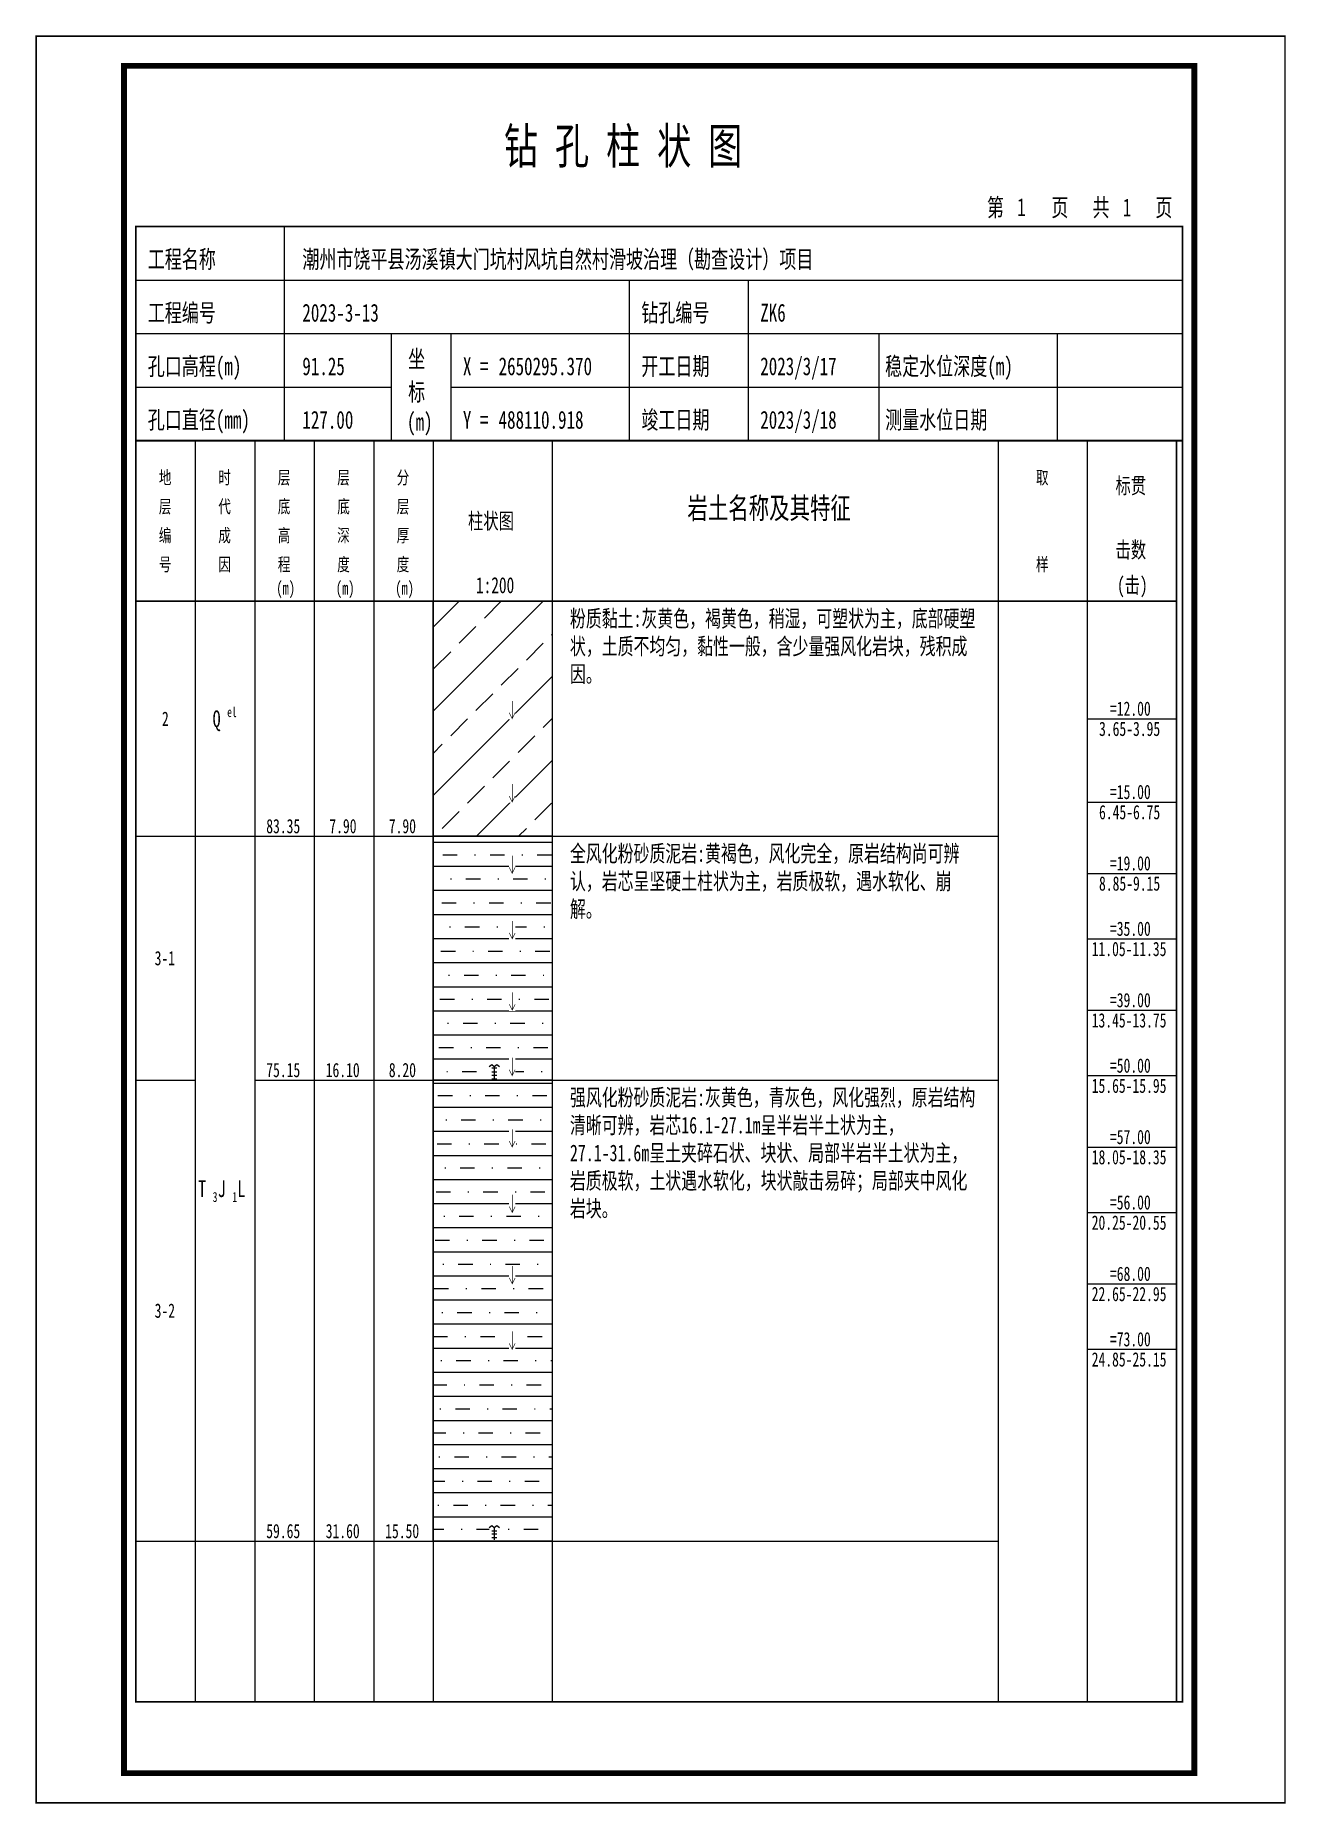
# Model space of a CAD drawing. Extents: x -17 to 4273, y -202 to 95.
# Drawn here: x 1258.1 to 1468.4, y -202.1 to 95.1 of the extents above; entities that cross this region are included whole.
import ezdxf
from ezdxf.enums import TextEntityAlignment as Align

# ---------------------------------------------------------------- set-up
doc = ezdxf.new("R2010")
doc.units = 0
doc.header["$MEASUREMENT"] = 0
doc.linetypes.add('DASHDOTX2', pattern=[2, 1, -0.5, 0, -0.5])
for name, color, linetype in [('GICAD_POUMIAN', 7, 'Continuous'), ('ZZT_BGBJ', 7, 'Continuous'), ('ZZT_FHD', 7, 'Continuous'), ('ZZT_TC', 7, 'Continuous')]:
    doc.layers.add(name, color=color, linetype=linetype)
doc.styles.add('BODYCONTENT', font='simfang.ttf', dxfattribs={"width": 0.7, "height": 2.8})
doc.styles.add('BODYTITLE', font='simfang.ttf', dxfattribs={"width": 0.7, "height": 3.6})
doc.styles.add('标注栏-第一列', font='', dxfattribs={"width": 0.7, "height": 3})
doc.styles.get('标注栏-第一列').set_extended_font_data('SimSun')
pattern_1 = [(0, (0, 0), (0, 4.05), []), (0, (3.24, 1.944), (4.05, 4.05), [0.162, -2.43, 2.43, -2.916])]

msp = doc.modelspace()

# ---------------------------------------------------------------- texts
at = {"layer": 'ZZT_TC', "color": 7, "style": 'BODYTITLE', "width": 0.7}
for s, height, p in [('地', 2.21, (1278.87, 19.03)), ('时', 2.21, (1288.87, 19.03)), ('层', 2.21, (1298.87, 19.03)), ('层', 2.21, (1308.87, 19.03)), ('分', 2.21, (1318.87, 19.03)), ('取', 2.21, (1426.37, 19.03)), ('标贯', 2.7, (1439.74, 17.28)), ('岩土名称及其特征', 3.6, (1367.75, 12.78)), ('层', 2.21, (1278.87, 14.16)), ('代', 2.21, (1288.87, 14.16)), ('底', 2.21, (1298.87, 14.16)), ('底', 2.21, (1308.87, 14.16)), ('层', 2.21, (1318.87, 14.16)), ('柱状图', 2.7, (1330.85, 11.34)), ('编', 2.21, (1278.87, 9.3)), ('成', 2.21, (1288.87, 9.3)), ('高', 2.21, (1298.87, 9.3)), ('深', 2.21, (1308.87, 9.3)), ('厚', 2.21, (1318.87, 9.3)), ('击数', 2.7, (1439.74, 6.48)), ('号', 2.21, (1278.87, 4.43)), ('因', 2.21, (1288.87, 4.43)), ('程', 2.21, (1298.87, 4.43)), ('度', 2.21, (1308.87, 4.43)), ('度', 2.21, (1318.87, 4.43)), ('样', 2.21, (1426.37, 4.43)), ('(m)', 2.213, (1298.62, 0.44)), ('(m)', 2.213, (1308.62, 0.44)), ('(m)', 2.213, (1318.62, 0.44)), ('1:200', 2.7, (1332.2, 0.54)), ('(击)', 2.7, (1440, 0.54))]:
    msp.add_text(s, height=height, dxfattribs=at).set_placement(p, align=Align.BOTTOM_LEFT)
at = {"layer": 'ZZT_TC', "color": 7, "style": 'BODYCONTENT', "width": 0.7}
for s, height, p in [('el', 1.68, (1290.36, -19.47)), ('=12.00', 2.4, (1438.81, -19.25)), ('2', 2.4, (1279.39, -20.95)), ('Q', 2.8, (1287.92, -21.15)), ('3.65-3.95', 2.4, (1436.97, -22.65)), ('=15.00', 2.4, (1438.81, -33.25)), ('6.45-6.75', 2.4, (1436.97, -36.65)), ('83.35', 2.4, (1296.93, -39)), ('7.90', 2.4, (1307.54, -39)), ('7.90', 2.4, (1317.54, -39)), ('=19.00', 2.4, (1438.81, -45.25)), ('8.85-9.15', 2.4, (1436.97, -48.65)), ('=35.00', 2.4, (1438.81, -56.25)), ('3-1', 2.4, (1278.16, -61.2)), ('11.05-11.35', 2.4, (1435.74, -59.65)), ('=39.00', 2.4, (1438.81, -68.25)), ('13.45-13.75', 2.4, (1435.74, -71.65)), ('=50.00', 2.4, (1438.81, -79.25)), ('75.15', 2.4, (1296.93, -80)), ('75.15', 2.4, (1296.93, -80)), ('16.10', 2.4, (1306.93, -80)), ('16.10', 2.4, (1306.93, -80)), ('8.20', 2.4, (1317.54, -80)), ('15.65-15.95', 2.4, (1435.74, -82.65)), ('=57.00', 2.4, (1438.81, -91.25)), ('18.05-18.35', 2.4, (1435.74, -94.65)), ('T', 2.8, (1285.49, -100.15)), ('J', 2.8, (1288.78, -100.15)), ('L', 2.8, (1292.08, -100.15)), ('3', 1.68, (1287.92, -100.99)), ('1', 1.68, (1291.22, -100.99)), ('=56.00', 2.4, (1438.81, -102.25)), ('20.25-20.55', 2.4, (1435.74, -105.65)), ('=68.00', 2.4, (1438.81, -114.25)), ('22.65-22.95', 2.4, (1435.74, -117.65)), ('3-2', 2.4, (1278.16, -120.45)), ('=73.00', 2.4, (1438.81, -125.25)), ('24.85-25.15', 2.4, (1435.74, -128.65)), ('59.65', 2.4, (1296.93, -157.5)), ('31.60', 2.4, (1306.93, -157.5)), ('15.50', 2.4, (1316.93, -157.5))]:
    msp.add_text(s, height=height, dxfattribs=at).set_placement(p)
at = {"layer": 'ZZT_TC', "color": 7, "char_height": 2.8, "width": 69, "attachment_point": 1, "style": 'BODYCONTENT'}
for s, insert in [('粉质黏土:灰黄色，褐黄色，稍湿，可塑状为主，底部硬塑状，土质不均匀，黏性一般，含少量强风化岩块，残积成因。', (1348, -1.5)), ('全风化粉砂质泥岩:黄褐色，风化完全，原岩结构尚可辨认，岩芯呈坚硬土柱状为主，岩质极软，遇水软化、崩解。', (1348, -41)), ('强风化粉砂质泥岩:灰黄色，青灰色，风化强烈，原岩结构清晰可辨，岩芯16.1-27.1m呈半岩半土状为主，27.1-31.6m呈土夹碎石状、块状、局部半岩半土状为主，岩质极软，土状遇水软化，块状敲击易碎；局部夹中风化岩块。', (1348, -82))]:
    msp.add_mtext(s, dxfattribs=dict(at, insert=insert))

# ---------------------------------------------------------------- blocks, each defined once
blk = doc.blocks.new('FH_QUAN_C')
blk.add_wipeout([(0, 0), (1.13, 0), (1.13, 1.61), (0, 1.61)])
at = {"layer": 'GICAD_POUMIAN', "color": 1}
for p, q in [((0, 1.4), (0.28, 1.61)), ((0.28, 1.61), (0.56, 1.41)), ((0.28, 1.26), (0.86, 1.26)), ((0.28, 0.41), (0.86, 0.41)), ((0.29, 0.81), (0.84, 0.81)), ((0.56, 1.41), (0.84, 1.61)), ((0.56, 1.41), (0.56, 0)), ((0.84, 1.61), (1.13, 1.4)), ((0.28, 0), (0.86, 0))]:
    blk.add_line(p, q, dxfattribs=at)
blk = doc.blocks.new('FH_QIANG_C')
blk.add_wipeout([(0, 0), (1.13, 0), (1.13, 1.61), (0, 1.61)])
at = {"layer": 'GICAD_POUMIAN', "color": 1}
for p, q in [((0, 1.4), (0.28, 1.61)), ((0.28, 1.61), (0.56, 1.41)), ((0.28, 0.28), (0.86, 0.28)), ((0.29, 1.02), (0.84, 1.02)), ((0.29, 0.68), (0.84, 0.68)), ((0.56, 1.41), (0.84, 1.61)), ((0.56, 1.41), (0.56, 0)), ((0.84, 1.61), (1.13, 1.4))]:
    blk.add_line(p, q, dxfattribs=at)
blk = doc.blocks.new('zztSLbg')
blk.add_wipeout([(-0.05, -0.11), (1.04, -0.11), (1.04, 3), (-0.05, 3)])
at = {"color": 1, "const_width": 0.1}
for points in [[(0.5, 3), (0.5, 0)], [(0, 1), (0.5, 0), (1, 1)]]:
    blk.add_lwpolyline(points, dxfattribs=at)
blk = doc.blocks.new('block6', base_point=(16.77, 229))
for p, q in [((41.77, 229), (41.77, 265)), ((16.77, 256), (192.77, 256)), ((99.77, 229), (99.77, 256)), ((119.77, 229), (119.77, 256)), ((16.77, 247), (192.77, 247)), ((59.77, 229), (59.77, 247)), ((69.77, 229), (69.77, 247)), ((141.77, 229), (141.77, 247)), ((171.77, 229), (171.77, 247)), ((16.77, 238), (59.77, 238)), ((69.77, 238), (192.77, 238))]:
    blk.add_line(p, q)
for points, const_width in [([(0, 0), (210, 0), (210, 297), (0, 297)], 0.25), ([(14.77, 5), (194.77, 5), (194.77, 292), (14.77, 292)], 1), ([(16.77, 265), (192.77, 265), (192.77, 17), (16.77, 17)], 0.3)]:
    blk.add_lwpolyline(points, close=True, dxfattribs=dict(const_width=const_width))
at = {"const_width": 0.3}
blk.add_lwpolyline([(16.77, 229), (192.77, 229)], dxfattribs=at)
at = {"style": '标注栏-第一列', "width": 0.7}
for s, height, p in [('钻 孔 柱 状 图', 6, (78.67, 275.54)), ('第', 3, (159.9, 266.7)), (' 1', 3, (163.55, 266.75)), ('页', 3, (170.73, 266.7)), ('共', 3, (177.65, 266.7)), (' 1', 3, (181.31, 266.7)), ('页', 3, (188.21, 266.7)), ('工程名称', 3, (18.77, 258)), ('潮州市饶平县汤溪镇大门坑村风坑自然村滑坡治理（勘查设计）项目', 3, (44.77, 258)), ('工程编号', 3, (18.77, 249)), ('2023-3-13', 3, (44.77, 249)), ('钻孔编号', 3, (101.77, 249)), ('ZK6', 3, (121.77, 249)), ('坐', 3, (62.56, 241.24)), ('孔口高程(m)', 3, (18.77, 240)), ('91.25', 3, (44.77, 240)), ('X =', 3, (71.77, 240)), ('2650295.370', 3, (77.77, 240)), ('开工日期', 3, (101.77, 240)), ('2023/3/17', 3, (121.77, 240)), ('稳定水位深度(m)', 3, (142.77, 240)), ('标', 3, (62.56, 235.7)), ('孔口直径(mm)', 3, (18.77, 231)), ('127.00', 3, (44.77, 231)), ('(m) ', 3, (62.37, 230.65)), ('Y =', 3, (71.77, 231)), ('488110.918', 3, (77.77, 231)), ('竣工日期', 3, (101.77, 231)), ('2023/3/18', 3, (121.77, 231)), ('测量水位日期', 3, (142.77, 231))]:
    blk.add_text(s, height=height, dxfattribs=at).set_placement(p)

# ---------------------------------------------------------------- hatches: boundary and pattern name
at = {"layer": 'ZZT_TC'}
h = msp.add_hatch(dxfattribs=at)
h.set_pattern_fill('GKFZNT', color=256, style=0)
h.set_pattern_definition([(45, (0, 0), (-7.07107, 7.07107), []), (45, (7.071, 0), (-7.07107, 7.07107), [4, -2])])
h.paths.add_polyline_path([(1325, 0), (1345, 0), (1345, -39.5), (1325, -39.5)], flags=0)
h = msp.add_hatch(dxfattribs=at)
h.set_pattern_fill('GKFSZNY', color=256, style=0)
h.set_pattern_definition(pattern_1)
h.paths.add_polyline_path([(1325, -39.5), (1345, -39.5), (1345, -80.5), (1325, -80.5)], flags=0)

# ---------------------------------------------------------------- linework, layer by layer
at = {"layer": 'ZZT_FHD', "linetype": 'DASHDOTX2'}
msp.add_line((1325, -39.5), (1345, -39.5), dxfattribs=at)
at = {"layer": 'ZZT_TC'}
for p, q in [((1275, 27), (1275, -185)), ((1285, 27), (1285, -185)), ((1295, 27), (1295, -185)), ((1305, 27), (1305, -185)), ((1315, 27), (1315, -185)), ((1325, 27), (1325, -185)), ((1345, 27), (1345, -185)), ((1420, 27), (1420, -185)), ((1435, 27), (1435, -185)), ((1450, 27), (1450, -185)), ((1435, -19.75), (1450, -19.75)), ((1435, -33.75), (1450, -33.75)), ((1275, -39.5), (1285, -39.5)), ((1285, -39.5), (1295, -39.5)), ((1295, -39.5), (1305, -39.5)), ((1305, -39.5), (1315, -39.5)), ((1315, -39.5), (1325, -39.5)), ((1345, -39.5), (1420, -39.5)), ((1435, -45.75), (1450, -45.75)), ((1435, -56.75), (1450, -56.75)), ((1435, -68.75), (1450, -68.75)), ((1435, -79.75), (1450, -79.75)), ((1275, -80.5), (1285, -80.5)), ((1295, -80.5), (1305, -80.5)), ((1295, -80.5), (1305, -80.5)), ((1305, -80.5), (1315, -80.5)), ((1305, -80.5), (1315, -80.5)), ((1315, -80.5), (1325, -80.5)), ((1345, -80.5), (1420, -80.5)), ((1435, -91.75), (1450, -91.75)), ((1435, -102.75), (1450, -102.75)), ((1435, -114.75), (1450, -114.75)), ((1435, -125.75), (1450, -125.75)), ((1275, -158), (1285, -158)), ((1285, -158), (1295, -158)), ((1295, -158), (1305, -158)), ((1305, -158), (1315, -158)), ((1315, -158), (1325, -158)), ((1325, -158), (1345, -158)), ((1345, -158), (1420, -158))]:
    msp.add_line(p, q, dxfattribs=at)
at = {"layer": 'ZZT_TC', "color": 7, "const_width": 0.3}
msp.add_lwpolyline([(1275, 0), (1450, 0)], dxfattribs=at)
at = {"layer": 'ZZT_TC'}
for points in [[(1325, 0), (1345, 0), (1345, -39.5), (1325, -39.5)], [(1325, -39.5), (1345, -39.5), (1345, -80.5), (1325, -80.5)]]:
    msp.add_lwpolyline(points, close=True, dxfattribs=at)

msp.set_redraw_order([(e.dxf.handle, doc.entitydb.next_handle()) for e in msp.query("TEXT MTEXT ATTDEF DIMENSION ARC_DIMENSION")])  # texts and dimensions are drawn at this point

# ---------------------------------------------------------------- next in the draw order: block references
at = {"layer": 'ZZT_BGBJ'}
for p in [(1337.79, -19.75), (1337.79, -33.75), (1337.79, -45.75), (1337.79, -56.75), (1337.79, -68.75)]:
    msp.add_blockref('zztSLbg', p, dxfattribs=at)
at = {"layer": 'ZZT_FHD', "linetype": 'DASHDOTX2', "xscale": 1.5, "yscale": 1.5}
msp.add_blockref('FH_QUAN_C', (1334.44, -80.3), dxfattribs=at)

# ---------------------------------------------------------------- next in the draw order: hatches: boundary and pattern name
at = {"layer": 'ZZT_TC'}
h = msp.add_hatch(dxfattribs=at)
h.set_pattern_fill('GKFSZNY', color=256, style=0)
h.set_pattern_definition(pattern_1)
h.paths.add_polyline_path([(1325, -80.5), (1345, -80.5), (1345, -158), (1325, -158)], flags=0)

# ---------------------------------------------------------------- next in the draw order: linework, layer by layer
at = {"layer": 'ZZT_FHD', "linetype": 'DASHDOTX2'}
msp.add_line((1325, -80.5), (1345, -80.5), dxfattribs=at)
at = {"layer": 'ZZT_TC'}
msp.add_lwpolyline([(1325, -80.5), (1345, -80.5), (1345, -158), (1325, -158)], close=True, dxfattribs=at)

# ---------------------------------------------------------------- next in the draw order: block references
at = {"layer": 'ZZT_BGBJ'}
for p in [(1337.79, -79.75), (1337.79, -91.75), (1337.79, -102.75), (1337.79, -114.75), (1337.79, -125.75)]:
    msp.add_blockref('zztSLbg', p, dxfattribs=at)
at = {"layer": 'ZZT_FHD', "linetype": 'DASHDOTX2', "xscale": 1.5, "yscale": 1.5}
msp.add_blockref('FH_QIANG_C', (1334.44, -157.8), dxfattribs=at)

# ---------------------------------------------------------------- next in the draw order: linework, layer by layer
at = {"layer": 'ZZT_FHD', "linetype": 'DASHDOTX2'}
msp.add_line((1325, -158), (1345, -158), dxfattribs=at)
at = {"layer": 'ZZT_TC', "color": 7, "const_width": 0.3, "flags": 128}
msp.add_lwpolyline([(1275, 27), (1450, 27), (1450, -185), (1275, -185)], close=True, dxfattribs=at)

# ---------------------------------------------------------------- next in the draw order: block references
at = {"layer": 'ZZT_TC'}
msp.add_blockref('block6', (1275, 27), dxfattribs=at)

doc.saveas('drawing.dxf')
